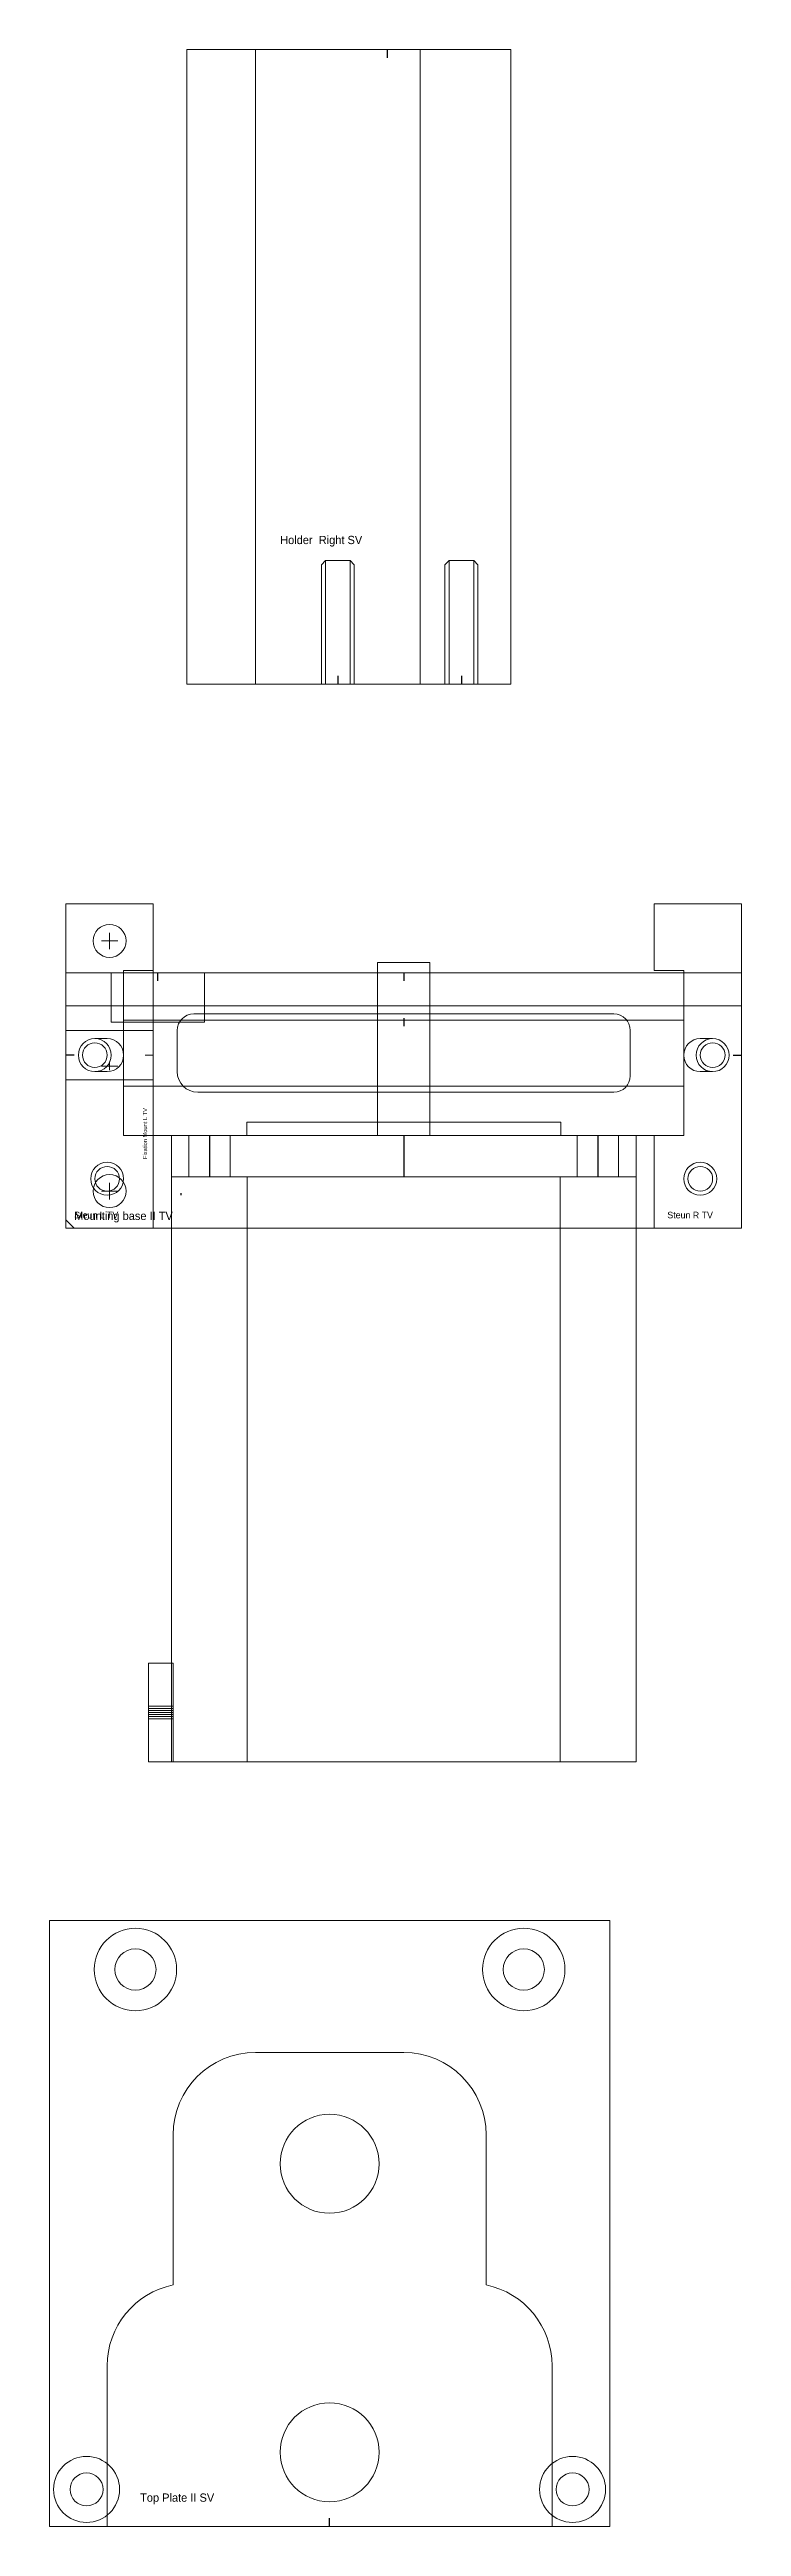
# Model space of a CAD drawing. Header units: millimetres. Extents: x -76 to 528, y -3 to 636.
# Drawn here: x 298 to 382, y 18.5 to 319 of the extents above; entities that cross this region are included whole.
import ezdxf

# ---------------------------------------------------------------- set-up
doc = ezdxf.new("R2010")
doc.units = ezdxf.units.MM
for name, color, linetype in [('Dim', 1, 'Continuous'), ('Hulplijn', 3, 'Continuous'), ('Text', 7, 'Continuous')]:
    doc.layers.add(name, color=color, linetype=linetype)
for name, color, linetype, lineweight in [('Inner', 8, 'Continuous', 9), ('Main', 7, 'Continuous', 20), ('Screw', 7, 'Continuous', 20), ('Screw Inner', 8, 'Continuous', 9)]:
    doc.layers.add(name, color=color, linetype=linetype, lineweight=lineweight)

# ---------------------------------------------------------------- blocks, each defined once
blk = doc.blocks.new('MOUNTING BASE II TV')
at = {"color": 0, "linetype": 'ByBlock', "lineweight": -2}
for p, q in [((-17.38, 0), (-14.75, 0)), ((-4.62, 0), (-8.25, 0)), ((-2.38, 0), (0.25, 0)), ((-41, -9.62), (-41, -13.25)), ((-41, -14.62), (-41, -21.25))]:
    blk.add_line(p, q, dxfattribs=at)
at = {"layer": 'DEFPOINTS', "color": 0, "linetype": 'ByBlock'}
for p in [(-18, 0), (-4, 0), (-3, 0), (-4, -5.5), (-41, -9), (-27, -9), (-27, -9.75), (-41, -14), (-3, -14), (27, -14)]:
    blk.add_point(p, dxfattribs=at)
at = {"layer": 'Dim'}
blk.add_line((-27, -27), (-27, -26.75), dxfattribs=at)
at = {"layer": 'Hulplijn'}
for p, q in [((-29.85, -1), (-29.85, 0)), ((0, 0), (0, -1)), ((0, 0), (0, -1)), ((0, -5.5), (0, -6.5)), ((-40, -10), (-41, -10)), ((40, -10), (41, -10))]:
    blk.add_line(p, q, dxfattribs=at)
at = {"layer": 'Inner'}
blk.add_line((41, -4), (-41, -4), dxfattribs=at)
at = {"layer": 'Main'}
for p, q in [((41, 0), (-41, 0)), ((-41, 0), (-41, -31)), ((-35.5, 0), (-35.5, -6)), ((-24.2, 0), (-24.2, -6)), ((41, -31), (41, 0)), ((-35.5, -6), (-24.2, -6)), ((25.5, -5), (-25.5, -5)), ((-27.5, -12), (-27.5, -7)), ((27.5, -12.5), (27.5, -7)), ((25.5, -14.5), (-25, -14.5)), ((-41, -31), (41, -31))]:
    blk.add_line(p, q, dxfattribs=at)
at = {"layer": 'Main', "linetype": 'Continuous', "lineweight": 0}
for p, q in [((-37.5, -8), (-36, -8)), ((37.5, -8), (36, -8)), ((-37.5, -12), (-36, -12)), ((37.5, -12), (36, -12))]:
    blk.add_line(p, q, dxfattribs=at)
at = {"layer": 'Main'}
for centre in [(-36, -25), (36, -25)]:
    blk.add_circle(centre, 2, dxfattribs=at)
for centre, radius, start, end in [((-25.5, -7), 2, 90, 180), ((25.5, -7), 2, 0, 90), ((-37.5, -10), 2, 90, 270), ((-36, -10), 2, 270, 90), ((36, -10), 2, 90, 270), ((37.5, -10), 2, 270, 90), ((-25, -12), 2.5, 180, 270), ((25.5, -12.5), 2, 270, 0)]:
    blk.add_arc(centre, radius, start, end, dxfattribs=at)
at = {"layer": 'Text', "insert": (-40, -29), "char_height": 1, "attachment_point": 1}
blk.add_mtext('Mounting base II TV', dxfattribs=at)
blk = doc.blocks.new('NEMA 23 STEPPER FV')
at = {"layer": 'Hulplijn'}
for p, q in [((0, 23.57), (5, 23.57)), ((0, 0), (5, 0)), ((0, -23.57), (5, -23.57))]:
    blk.add_line(p, q, dxfattribs=at)
at = {"layer": 'Inner'}
for p, q in [((0, 26.07), (5, 26.07)), ((0, 21.07), (5, 21.07)), ((0, -21.07), (5, -21.07)), ((0, -26.07), (5, -26.07))]:
    blk.add_line(p, q, dxfattribs=at)
at = {"layer": 'Main'}
for p, q in [((5, 28.2), (5, -28.2)), ((5, 19), (76, 19)), ((5, -19), (76, -19)), ((69.25, -28), (69.25, -31)), ((69.5, -28), (69.5, -31)), ((69.75, -28), (69.75, -31)), ((70, -28), (70, -29)), ((76, -28), (70, -28)), ((70, -28), (70, -31)), ((70.25, -28), (70.25, -31)), ((70.5, -28), (70.5, -31)), ((70.75, -28), (70.75, -31)), ((76, -29), (76, -28))]:
    blk.add_line(p, q, dxfattribs=at)
for points in [[(0, -28.2), (76, -28.2), (76, 28.2), (0, 28.2)], [(-1.6, -19.05), (0, -19.05), (0, 19.05), (-1.6, 19.05)], [(-21, -3.175), (0, -3.175), (0, 3.175), (-21, 3.175)], [(76, -31), (64, -31), (64, -28), (76, -28)]]:
    blk.add_lwpolyline(points, close=True, dxfattribs=at)
blk = doc.blocks.new('TOP PLATE II SV')
at = {"layer": 'DEFPOINTS', "color": 0, "linetype": 'ByBlock'}
for p in [(1, 73.5), (67, 73.5)]:
    blk.add_point(p, dxfattribs=at)
at = {"layer": 'Hulplijn'}
blk.add_line((34, 0), (34, 1), dxfattribs=at)
at = {"layer": 'Inner'}
for p, q in [((25, 57.5), (43, 57.5)), ((15, 29.3), (15, 47.5)), ((53, 29.3), (53, 47.5)), ((7, 0), (7, 19.5)), ((61, 19.5), (61, 0))]:
    blk.add_line(p, q, dxfattribs=at)
for centre in [(34, 44), (34, 9)]:
    blk.add_circle(centre, 6, dxfattribs=at)
for centre, start, end in [((25, 47.5), 90, 180), ((43, 47.5), 0, 90), ((17, 19.5), 101.537, 180), ((51, 19.5), 0, 78.463)]:
    blk.add_arc(centre, 10, start, end, dxfattribs=at)
at = {"layer": 'Main'}
for p, q in [((68, 73.5), (0, 73.5)), ((0, 73.5), (0, 0)), ((68, 0), (68, 73.5)), ((0, 0), (68, 0))]:
    blk.add_line(p, q, dxfattribs=at)
for centre, radius in [((10.43, 67.57), 5), ((57.57, 67.57), 5), ((10.43, 67.57), 2.5), ((57.57, 67.57), 2.5), ((4.5, 4.5), 4), ((4.5, 4.5), 2), ((63.5, 4.5), 4), ((63.5, 4.5), 2)]:
    blk.add_circle(centre, radius, dxfattribs=at)
at = {"layer": 'Text', "insert": (11, 4), "char_height": 1, "attachment_point": 1}
blk.add_mtext('Top Plate II SV', dxfattribs=at)
blk = doc.blocks.new('STEUN L TV')
at = {"layer": 'Main'}
for p, q in [((7.6, 28.35), (-3, 28.35)), ((-3, 28.35), (-3, -11)), ((7.6, 20.25), (7.6, 28.35)), ((4, 20.25), (7.6, 20.25)), ((4, 0.25), (4, 20.25)), ((4, 0.25), (7.6, 0.25)), ((7.6, 0.25), (7.6, -11)), ((7.6, -11), (-3, -11))]:
    blk.add_line(p, q, dxfattribs=at)
at = {"layer": 'Screw'}
for centre, radius in [((0.5, 10), 2), ((0.5, 10), 1.5), ((2, -5), 2), ((2, -5), 1.5)]:
    blk.add_circle(centre, radius, dxfattribs=at)
at = {"layer": 'Text', "insert": (-2, -9), "char_height": 0.8, "attachment_point": 1}
blk.add_mtext('Steun L TV', dxfattribs=at)
blk = doc.blocks.new('STEUN R FV')
at = {"layer": 'Hulplijn'}
for p, q in [((0, 77), (0, 76)), ((-7.5, 1), (-7.5, 1)), ((-6, 1), (-6, 0)), ((7.5, 1), (7.5, 1)), ((9, 1), (9, 0))]:
    blk.add_line(p, q, dxfattribs=at)
at = {"layer": 'Inner'}
for p, q in [((-16, 77), (-16, 0)), ((4, 77), (4, 0))]:
    blk.add_line(p, q, dxfattribs=at)
at = {"layer": 'Main'}
for p, q in [((-24.35, 77), (-24.35, 0)), ((-24.35, 77), (15, 77)), ((15, 77), (15, 0)), ((-24.35, 0), (15, 0))]:
    blk.add_line(p, q, dxfattribs=at)
at = {"layer": 'Screw Inner'}
for p, q in [((-7.5, 15), (-8, 14.5)), ((-8, 0), (-8, 14.5)), ((-7.5, 0), (-7.5, 15)), ((-7.5, 15), (-4.5, 15)), ((-4.5, 0), (-4.5, 15)), ((-4.5, 15), (-4, 14.5)), ((-4, 0), (-4, 14.5)), ((7.5, 15), (7, 14.5)), ((7, 0), (7, 14.5)), ((7.5, 0), (7.5, 15)), ((7.5, 15), (10.5, 15)), ((10.5, 0), (10.5, 15)), ((10.5, 15), (11, 14.5)), ((11, 0), (11, 14.5))]:
    blk.add_line(p, q, dxfattribs=at)
at = {"layer": 'Text', "insert": (-13, 18), "char_height": 1, "attachment_point": 1}
blk.add_mtext('Holder  Right SV', dxfattribs=at)
blk = doc.blocks.new('STEUN R TV')
at = {"layer": 'Main'}
for p, q in [((-3.6, 20.25), (-3.6, 28.35)), ((-3.6, 28.35), (7, 28.35)), ((7, 28.35), (7, -11)), ((0, 20.25), (-3.6, 20.25)), ((0, 0.25), (0, 20.25)), ((0, 0.25), (-3.6, 0.25)), ((-3.6, 0.25), (-3.6, -11)), ((-3.6, -11), (7, -11))]:
    blk.add_line(p, q, dxfattribs=at)
at = {"layer": 'Screw'}
for centre, radius in [((3.5, 10), 2), ((3.5, 10), 1.5), ((2, -5), 2), ((2, -5), 1.5)]:
    blk.add_circle(centre, radius, dxfattribs=at)
at = {"layer": 'Text', "insert": (-2, -9), "char_height": 0.8, "attachment_point": 1}
blk.add_mtext('Steun R TV', dxfattribs=at)
blk = doc.blocks.new('FIXATION MOUNT TV')
at = {"layer": 'Hulplijn', "linetype": 'Continuous', "lineweight": 0}
for p, q in [((-0.7, 13.85), (1.3, 13.85)), ((0.3, 14.85), (0.3, 13.85)), ((0.3, 13.85), (0.3, 12.85)), ((-5, 0), (-4, 0)), ((1.3, -1.325), (-0.7, -1.325)), ((0.3, -1.825), (0.3, -0.825)), ((5.6, 0), (4.6, 0)), ((-0.7, -16.5), (1.3, -16.5)), ((0.3, -16.5), (0.3, -15.5)), ((0.3, -17.5), (0.3, -16.5)), ((-4, -21), (-5, -20))]:
    blk.add_line(p, q, dxfattribs=at)
at = {"layer": 'Inner', "linetype": 'Continuous', "lineweight": 0}
for p, q in [((-5, 3), (5.6, 3)), ((-5, -3), (5.6, -3))]:
    blk.add_line(p, q, dxfattribs=at)
at = {"layer": 'Main', "linetype": 'Continuous', "lineweight": 0}
for p, q in [((-5, 18.35), (5.6, 18.35)), ((-5, -21), (-5, 18.35)), ((5.6, 18.35), (5.6, -21)), ((5.6, -21), (-5, -21))]:
    blk.add_line(p, q, dxfattribs=at)
for centre in [(0.3, 13.85), (0.3, -16.5)]:
    blk.add_circle(centre, 2, dxfattribs=at)
at = {"layer": 'Text', "linetype": 'Continuous', "lineweight": 0, "insert": (4.35, -12.6), "char_height": 0.5, "attachment_point": 1, "rotation": 90}
blk.add_mtext('Fixation Mount L TV', dxfattribs=at)

msp = doc.modelspace()

# ---------------------------------------------------------------- linework, layer by layer
at = {"layer": 'Main'}
for points in [[(307, 193.25), (375, 193.25), (375, 201.25), (307, 201.25)], [(307, 193.25), (375, 193.25), (375, 187.25), (307, 187.25)]]:
    msp.add_lwpolyline(points, close=True, dxfattribs=at)

# ---------------------------------------------------------------- block references
at = {"layer": 'Dim'}
msp.add_blockref('TOP PLATE II SV', (298, 18.5), dxfattribs=at)
at = {"layer": 'Hulplijn', "linetype": 'Continuous', "lineweight": 0}
msp.add_blockref('FIXATION MOUNT TV', (305, 197), dxfattribs=at)
at = {"layer": 'Main'}
for name, p in [('STEUN R FV', (339, 242)), ('STEUN L TV', (303, 187)), ('STEUN R TV', (375, 187)), ('MOUNTING BASE II TV', (341, 207))]:
    msp.add_blockref(name, p, dxfattribs=at)
at = {"layer": 'Main', "rotation": 270}
msp.add_blockref('NEMA 23 STEPPER FV', (341, 187.25), dxfattribs=at)

doc.saveas('drawing.dxf')
